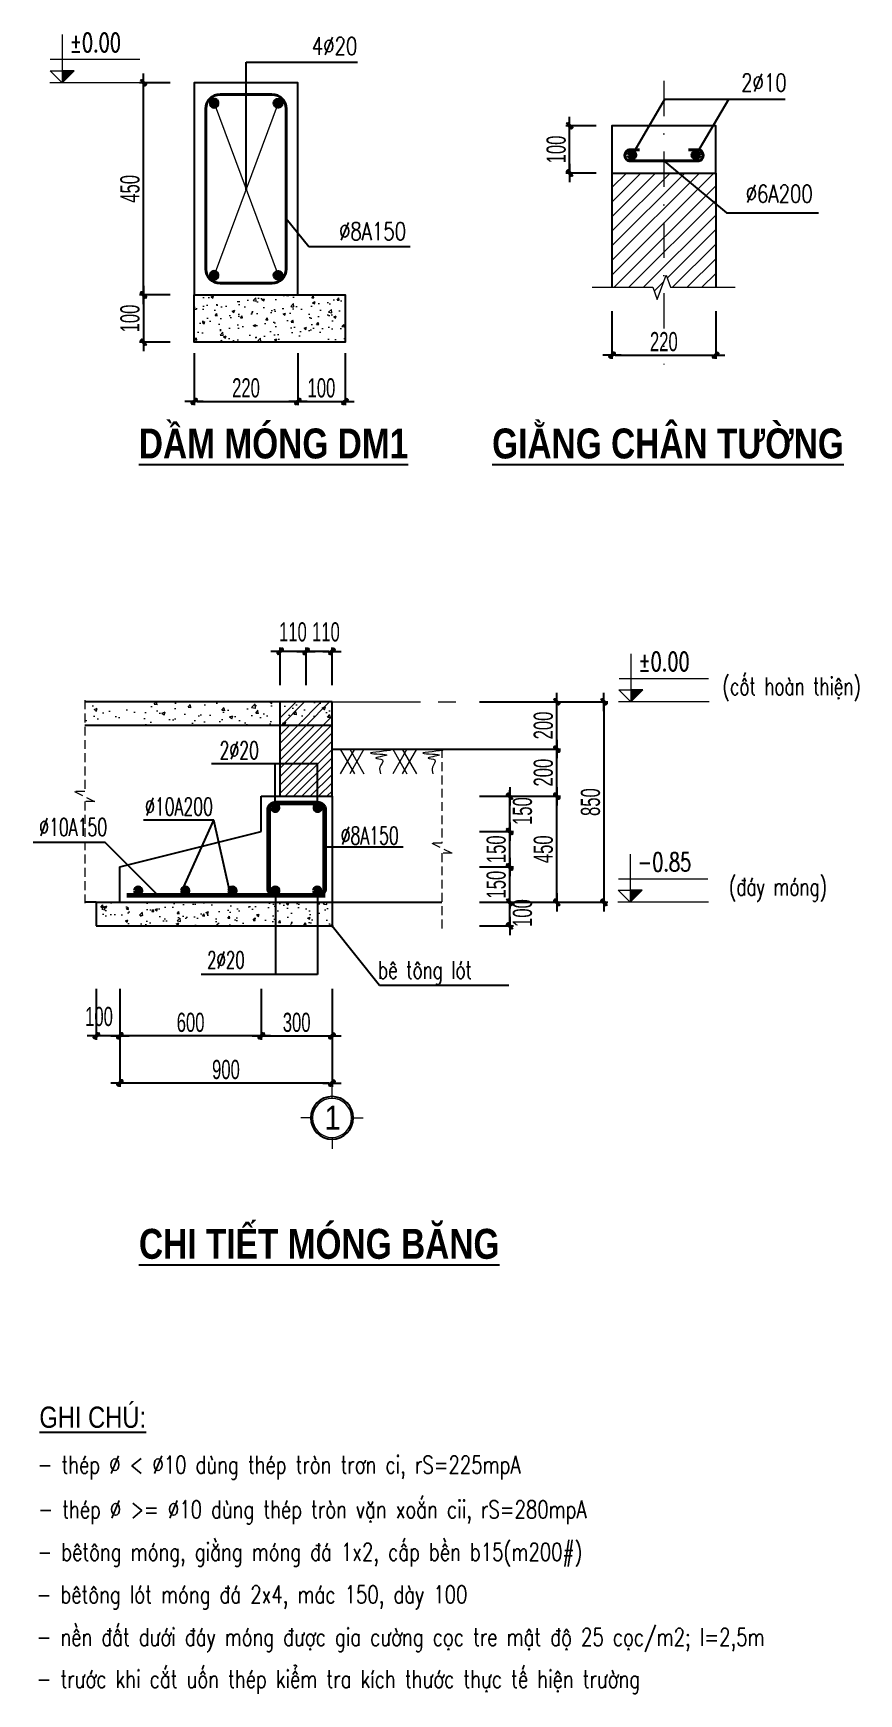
# Model space of a CAD drawing. Header units: millimetres. Extents: x 596422 to 1674380, y -367470 to 58862.
# Drawn here: x 1097898 to 1104902, y -57068 to -42983 of the extents above; entities that cross this region are included whole.
import ezdxf
from ezdxf.enums import TextEntityAlignment as Align

# ---------------------------------------------------------------- set-up
doc = ezdxf.new("R2010")
doc.units = ezdxf.units.MM
doc.header["$LTSCALE"] = 600
doc.header["$MEASUREMENT"] = 0
for name, pattern in [('CENTERX2', [4, 2.5, -0.5, 0.5, -0.5]), ('DASHDOT', [1, 0.5, -0.25, 0, -0.25]), ('HIDDEN', [0.375, 0.25, -0.125])]:
    doc.linetypes.add(name, pattern=pattern)
doc.layers.get('0').update_dxf_attribs({"lineweight": 0})
doc.layers.get('Defpoints').update_dxf_attribs({"lineweight": 0})
for name, color, linetype, lineweight in [('EG Dim', 8, 'Continuous', 18), ('EG Text2', 7, 'Continuous', 18), ('ISO', 33, 'Continuous', 15), ('LC Dim', 8, 'Continuous', 18), ('LC Hatch', 252, 'Continuous', 9), ('LC Hatch @ 1', 252, 'Continuous', 9), ('LC ISO', 153, 'Continuous', 13), ('LC Khac', 4, 'Continuous', 9), ('LC Net dam2', 6, 'Continuous', 40), ('LC Net dam3', 1, 'Continuous', 60), ('LC Net manh', 9, 'Continuous', 5), ('LC Net thay', 7, 'Continuous', 25), ('LC Net truc', 79, 'DASHDOT', 13), ('LC Text1', 3, 'Continuous', 20), ('LC Text2', 7, 'Continuous', 25), ('MANH', 35, 'HIDDEN', 5)]:
    doc.layers.add(name, color=color, linetype=linetype, lineweight=lineweight)
doc.layers.add('Kichthuoc', color=9, linetype='Continuous')
doc.styles.add('EG 1', font='VHAVANB.TTF')
doc.styles.add('HOATBIF', font='hoatbif.shx', dxfattribs={"width": 0.65})
doc.styles.add('LC 1', font='VHAVANB.TTF')
doc.styles.add('LC 3', font='vnsimli.shx', dxfattribs={"width": 0.75})
doc.styles.add('LC3', font='VHARIALB.TTF', dxfattribs={"width": 0.8})
doc.styles.add('T2', font='VHARIAL.TTF', dxfattribs={"width": 0.8})
doc.dimstyles.new('1-100', dxfattribs={"dimscale": 300, "dimtxt": 1.2, "dimasz": 0.25, "dimexe": 0.5, "dimexo": 0, "dimgap": 0.3, "dimtad": 1, "dimdec": 0, "dimzin": 0, "dimdsep": 46, "dimtxsty": 'HOATBIF', "dimblk1": 'DOT', "dimblk2": 'DOT', "dimsah": 1, "dimcen": -1, "dimdle": 1, "dimclrd": 256, "dimclre": 256, "dimclrt": 4, "dimadec": 3, "dimazin": 2, "dimtfac": 0.333333, "dimtdec": 0, "dimtix": 1, "dimtmove": 2, "dimatfit": 3, "dimldrblk": 'DOT', "dimfxl": 1, "dimtvp": 0.833333, "dimtolj": 1, "dimtzin": 0, "dimarcsym": 0})
doc.dimstyles.new('1-60', dxfattribs={"dimscale": 60, "dimtxt": 2.5, "dimasz": 0.35, "dimexe": 0.5, "dimexo": 0, "dimgap": 0.8, "dimtad": 1, "dimdec": 0, "dimzin": 0, "dimdsep": 46, "dimtxsty": 'HOATBIF', "dimblk1": 'DOT', "dimblk2": 'DOT', "dimsah": 1, "dimcen": -1, "dimdle": 1, "dimclrd": 256, "dimclre": 256, "dimclrt": 4, "dimadec": 3, "dimazin": 2, "dimtfac": 0.333333, "dimtdec": 0, "dimtix": 1, "dimtmove": 2, "dimatfit": 3, "dimldrblk": 'DOT', "dimfxl": 1, "dimtvp": 0.833333, "dimtolj": 1, "dimtzin": 0, "dimarcsym": 0})

msp = doc.modelspace()

# ---------------------------------------------------------------- texts
at = {"layer": 'LC Text1', "color": 3, "style": 'LC 3'}
for s, width, p in [('(cèt hoµn thiÖn)', 0.7, (1103745.5, -48597.3)), ('(®¸y mãng)', 0.7, (1103800.7, -50297.3)), ('bª t«ng lãt', 0.7, (1100823.6, -51003.1)), ('- thÐp %%C < %%C10 dïng thÐp trßn tr¬n ci, rS=225mpA', 0.75, (1097935.2, -55200.1)), ('- thÐp %%C >= %%C10 dïng thÐp trßn vÆn xo¾n cii, rS=280mpA', 0.75, (1097941.3, -55578.9)), ('- bªt«ng mãng, gi»ng mãng ®¸ 1x2, cÊp bÒn b15(m200#)', 0.75, (1097934, -55939.9)), ('- bªt«ng lãt mãng ®¸ 2x4, m¸c 150, dµy 100', 0.75, (1097926.7, -56301)), ('- nÒn ®Êt d\xadíi ®¸y mãng ®\xadîc gia c\xadêng cäc tre mËt ®é 25 cäc/m2; l=2,5m', 0.75, (1097926.7, -56662)), ('- tr\xadíc khi c¾t uèn thÐp kiÓm tra kÝch th\xadíc thùc tÕ hiÖn tr\xadêng', 0.75, (1097926.7, -57018.5))]:
    msp.add_text(s, height=150, dxfattribs=dict(at, width=width)).set_placement(p)
at = {"layer": 'LC Text1', "ltscale": 0.2, "style": 'LC 1', "width": 0.9}
msp.add_text('1', height=203.5, dxfattribs=at).set_placement((1100437.7, -52344.7), align=Align.BOTTOM_CENTER)
at = {"layer": 'LC Text2', "linetype": 'ByBlock', "style": 'LC 3'}
for s, height, width, p in [('4%%C20', 150, 0.75, (1100261.7, -43166.6)), ('2%%C10', 150, 0.75, (1103904.6, -43476.5)), ('%%C6A200', 150, 0.75, (1103942.3, -44419.9)), ('%%C8A150', 150, 0.75, (1100492.2, -44737.2)), ('2%%C20', 150, 0.65, (1099478.6, -49140.7)), ('%%C10A200', 150, 0.65, (1098846.1, -49618.4)), ('%%C10A150', 150, 0.65, (1097948.5, -49792.1)), ('%%C8A150', 150, 0.65, (1100506, -49863.2)), ('2%%C20', 142.93, 0.65, (1099373.2, -50915.1))]:
    msp.add_text(s, height=height, dxfattribs=dict(at, width=width)).set_placement(p)
at = {"layer": 'LC Text2', "style": 'T2', "width": 0.8}
msp.add_text('%%Ughi chó:', height=180, dxfattribs=at).set_placement((1097949.8, -54812.5))

# ---------------------------------------------------------------- blocks, each defined once
blk = doc.blocks.new('DOT')
at = {"layer": 'Kichthuoc'}
blk.add_line((-3, 0), (3, 0), dxfattribs=at)
at = {"layer": 'Kichthuoc', "color": 4}
blk.add_line((-1, -1), (1, 1), dxfattribs=at)
blk.add_lwpolyline([(0.5, 1), (-1, -0.5), (-0.5, -1), (1, 0.5)], close=True, dxfattribs=at)
blk = doc.blocks.new('*D1151')
at = {"layer": 'Defpoints', "color": 0, "transparency": 16777216}
for p in [(1099833, -51088), (1100433, -51088), (1100433, -51488)]:
    blk.add_point(p, dxfattribs=at)
at = {"layer": 'EG Dim', "lineweight": -2, "transparency": 16777216}
for p, q in [((1099833, -51088), (1099833, -51520)), ((1100433, -51088), (1100433, -51520)), ((1099859, -51488), (1100407, -51488))]:
    blk.add_line(p, q, dxfattribs=at)
at = {"layer": 'EG Dim', "lineweight": -2, "transparency": 16777216, "xscale": 26, "yscale": 26, "zscale": 26, "rotation": 180}
blk.add_blockref('DOT', (1099833, -51488), dxfattribs=at)
at = {"layer": 'EG Dim', "lineweight": -2, "transparency": 16777216, "xscale": 26, "yscale": 26, "zscale": 26}
blk.add_blockref('DOT', (1100433, -51488), dxfattribs=at)
at = {"layer": 'EG Dim', "color": 4, "transparency": 16777216, "insert": (1100133, -51374), "char_height": 162.5, "attachment_point": 5, "style": 'HOATBIF'}
blk.add_mtext('\\A1;300', dxfattribs=at)
blk = doc.blocks.new('_Dot')
at = {"color": 0, "linetype": 'ByBlock', "lineweight": -2}
blk.add_line((-0.5, 0), (-1, 0), dxfattribs=at)
at = {"color": 0, "linetype": 'ByBlock', "const_width": 0.5}
blk.add_lwpolyline([(-0.25, 0, 1), (0.25, 0, 1)], format="xyb", close=True, dxfattribs=at)
blk = doc.blocks.new('*D1152')
at = {"layer": 'Defpoints', "color": 0, "transparency": 16777216}
for p in [(1101685, -50355), (1101940, -50355), (1101685, -50555)]:
    blk.add_point(p, dxfattribs=at)
at = {"layer": 'EG Dim', "lineweight": -2, "transparency": 16777216}
for p, q in [((1101685, -50355), (1101972, -50355)), ((1101940, -50529), (1101940, -50381)), ((1101685, -50555), (1101972, -50555))]:
    blk.add_line(p, q, dxfattribs=at)
at = {"layer": 'EG Dim', "lineweight": -2, "transparency": 16777216, "xscale": 26, "yscale": 26, "zscale": 26}
for p, rotation in [((1101940, -50355), 90), ((1101940, -50555), 270)]:
    blk.add_blockref('DOT', p, dxfattribs=dict(at, rotation=rotation))
at = {"layer": 'EG Dim', "color": 4, "transparency": 16777216, "insert": (1102049, -50446), "char_height": 162.5, "attachment_point": 5, "rotation": 90, "style": 'HOATBIF'}
blk.add_mtext('\\A1;100', dxfattribs=at)
blk = doc.blocks.new('*D1153')
at = {"layer": 'Defpoints', "color": 0, "transparency": 16777216}
for p in [(1101685, -50055), (1101940, -50055), (1101685, -50355)]:
    blk.add_point(p, dxfattribs=at)
at = {"layer": 'EG Dim', "lineweight": -2, "transparency": 16777216}
for p, q in [((1101940, -50029), (1101940, -50003)), ((1101685, -50055), (1101972, -50055)), ((1101940, -50355), (1101940, -50055)), ((1101685, -50355), (1101972, -50355)), ((1101940, -50381), (1101940, -50407))]:
    blk.add_line(p, q, dxfattribs=at)
at = {"layer": 'EG Dim', "lineweight": -2, "transparency": 16777216, "xscale": 26, "yscale": 26, "zscale": 26}
for p, rotation in [((1101940, -50055), 270), ((1101940, -50355), 90)]:
    blk.add_blockref('DOT', p, dxfattribs=dict(at, rotation=rotation))
at = {"layer": 'EG Dim', "color": 4, "transparency": 16777216, "insert": (1101826, -50205), "char_height": 162.5, "attachment_point": 5, "rotation": 90, "style": 'HOATBIF'}
blk.add_mtext('\\A1;150', dxfattribs=at)
blk = doc.blocks.new('*D1154')
at = {"layer": 'Defpoints', "color": 0, "transparency": 16777216}
for p in [(1101685, -49755), (1101940, -49755), (1101685, -50055)]:
    blk.add_point(p, dxfattribs=at)
at = {"layer": 'EG Dim', "lineweight": -2, "transparency": 16777216}
for p, q in [((1101940, -49729), (1101940, -49703)), ((1101685, -49755), (1101972, -49755)), ((1101940, -50055), (1101940, -49755)), ((1101685, -50055), (1101972, -50055)), ((1101940, -50081), (1101940, -50107))]:
    blk.add_line(p, q, dxfattribs=at)
at = {"layer": 'EG Dim', "lineweight": -2, "transparency": 16777216, "xscale": 26, "yscale": 26, "zscale": 26}
for p, rotation in [((1101940, -49755), 270), ((1101940, -50055), 90)]:
    blk.add_blockref('DOT', p, dxfattribs=dict(at, rotation=rotation))
at = {"layer": 'EG Dim', "color": 4, "transparency": 16777216, "insert": (1101826, -49905), "char_height": 162.5, "attachment_point": 5, "rotation": 90, "style": 'HOATBIF'}
blk.add_mtext('\\A1;150', dxfattribs=at)
blk = doc.blocks.new('*D1155')
at = {"layer": 'Defpoints', "color": 0, "transparency": 16777216}
for p in [(1101685, -49455), (1101940, -49455), (1101685, -49755)]:
    blk.add_point(p, dxfattribs=at)
at = {"layer": 'EG Dim', "lineweight": -2, "transparency": 16777216}
for p, q in [((1101940, -49429), (1101940, -49403)), ((1101685, -49455), (1101972, -49455)), ((1101940, -49755), (1101940, -49455)), ((1101685, -49755), (1101972, -49755)), ((1101940, -49781), (1101940, -49807))]:
    blk.add_line(p, q, dxfattribs=at)
at = {"layer": 'EG Dim', "lineweight": -2, "transparency": 16777216, "xscale": 26, "yscale": 26, "zscale": 26}
for p, rotation in [((1101940, -49455), 270), ((1101940, -49755), 90)]:
    blk.add_blockref('DOT', p, dxfattribs=dict(at, rotation=rotation))
at = {"layer": 'EG Dim', "color": 4, "transparency": 16777216, "insert": (1102049, -49581), "char_height": 162.5, "attachment_point": 5, "rotation": 90, "style": 'HOATBIF'}
blk.add_mtext('\\A1;150', dxfattribs=at)
blk = doc.blocks.new('*D1156')
at = {"layer": 'Defpoints', "color": 0, "transparency": 16777216}
for p in [(1101685, -49455), (1102340, -49455), (1101685, -50355)]:
    blk.add_point(p, dxfattribs=at)
at = {"layer": 'EG Dim', "lineweight": -2, "transparency": 16777216}
for p, q in [((1101685, -49455), (1102372, -49455)), ((1102340, -50329), (1102340, -49481)), ((1101685, -50355), (1102372, -50355))]:
    blk.add_line(p, q, dxfattribs=at)
at = {"layer": 'EG Dim', "lineweight": -2, "transparency": 16777216, "xscale": 26, "yscale": 26, "zscale": 26}
for p, rotation in [((1102340, -49455), 90), ((1102340, -50355), 270)]:
    blk.add_blockref('DOT', p, dxfattribs=dict(at, rotation=rotation))
at = {"layer": 'EG Dim', "color": 4, "transparency": 16777216, "insert": (1102226, -49905), "char_height": 162.5, "attachment_point": 5, "rotation": 90, "style": 'HOATBIF'}
blk.add_mtext('\\A1;450', dxfattribs=at)
blk = doc.blocks.new('*D1157')
at = {"layer": 'Defpoints', "color": 0, "transparency": 16777216}
for p in [(1101685, -49055), (1102340, -49055), (1101685, -49455)]:
    blk.add_point(p, dxfattribs=at)
at = {"layer": 'EG Dim', "lineweight": -2, "transparency": 16777216}
for p, q in [((1101685, -49055), (1102372, -49055)), ((1102340, -49429), (1102340, -49081)), ((1101685, -49455), (1102372, -49455))]:
    blk.add_line(p, q, dxfattribs=at)
at = {"layer": 'EG Dim', "lineweight": -2, "transparency": 16777216, "xscale": 26, "yscale": 26, "zscale": 26}
for p, rotation in [((1102340, -49055), 90), ((1102340, -49455), 270)]:
    blk.add_blockref('DOT', p, dxfattribs=dict(at, rotation=rotation))
at = {"layer": 'EG Dim', "color": 4, "transparency": 16777216, "insert": (1102226, -49255), "char_height": 162.5, "attachment_point": 5, "rotation": 90, "style": 'HOATBIF'}
blk.add_mtext('\\A1;200', dxfattribs=at)
blk = doc.blocks.new('*D1158')
at = {"layer": 'Defpoints', "color": 0, "transparency": 16777216}
for p in [(1101685, -48655), (1102340, -48655), (1101685, -49055)]:
    blk.add_point(p, dxfattribs=at)
at = {"layer": 'EG Dim', "lineweight": -2, "transparency": 16777216}
for p, q in [((1101685, -48655), (1102372, -48655)), ((1102340, -49029), (1102340, -48681)), ((1101685, -49055), (1102372, -49055))]:
    blk.add_line(p, q, dxfattribs=at)
at = {"layer": 'EG Dim', "lineweight": -2, "transparency": 16777216, "xscale": 26, "yscale": 26, "zscale": 26}
for p, rotation in [((1102340, -48655), 90), ((1102340, -49055), 270)]:
    blk.add_blockref('DOT', p, dxfattribs=dict(at, rotation=rotation))
at = {"layer": 'EG Dim', "color": 4, "transparency": 16777216, "insert": (1102226, -48855), "char_height": 162.5, "attachment_point": 5, "rotation": 90, "style": 'HOATBIF'}
blk.add_mtext('\\A1;200', dxfattribs=at)
blk = doc.blocks.new('*D1159')
at = {"layer": 'Defpoints', "color": 0, "transparency": 16777216}
for p in [(1100213, -48226), (1100213, -48512), (1100433, -48512)]:
    blk.add_point(p, dxfattribs=at)
at = {"layer": 'EG Dim', "lineweight": -2, "transparency": 16777216}
for p, q in [((1100213, -48512), (1100213, -48193)), ((1100407, -48226), (1100239, -48226)), ((1100433, -48512), (1100433, -48193))]:
    blk.add_line(p, q, dxfattribs=at)
at = {"layer": 'EG Dim', "lineweight": -2, "transparency": 16777216, "xscale": 26, "yscale": 26, "zscale": 26, "rotation": 180}
blk.add_blockref('DOT', (1100213, -48226), dxfattribs=at)
at = {"layer": 'EG Dim', "lineweight": -2, "transparency": 16777216, "xscale": 26, "yscale": 26, "zscale": 26}
blk.add_blockref('DOT', (1100433, -48226), dxfattribs=at)
at = {"layer": 'EG Dim', "color": 4, "transparency": 16777216, "insert": (1100381, -48062), "char_height": 162.5, "attachment_point": 5, "style": 'HOATBIF'}
blk.add_mtext('\\A1;110', dxfattribs=at)
blk = doc.blocks.new('*D1160')
at = {"layer": 'Defpoints', "color": 0, "transparency": 16777216}
for p in [(1098633, -51088), (1100433, -51088), (1098633, -51888)]:
    blk.add_point(p, dxfattribs=at)
at = {"layer": 'EG Dim', "lineweight": -2, "transparency": 16777216}
for p, q in [((1098633, -51088), (1098633, -51920)), ((1100433, -51088), (1100433, -51920)), ((1100407, -51888), (1098659, -51888))]:
    blk.add_line(p, q, dxfattribs=at)
at = {"layer": 'EG Dim', "lineweight": -2, "transparency": 16777216, "xscale": 26, "yscale": 26, "zscale": 26, "rotation": 180}
blk.add_blockref('DOT', (1098633, -51888), dxfattribs=at)
at = {"layer": 'EG Dim', "lineweight": -2, "transparency": 16777216, "xscale": 26, "yscale": 26, "zscale": 26}
blk.add_blockref('DOT', (1100433, -51888), dxfattribs=at)
at = {"layer": 'EG Dim', "color": 4, "transparency": 16777216, "insert": (1099533, -51774), "char_height": 162.5, "attachment_point": 5, "style": 'HOATBIF'}
blk.add_mtext('\\A1;900', dxfattribs=at)
blk = doc.blocks.new('*D1161')
at = {"layer": 'Defpoints', "color": 0, "transparency": 16777216}
for p in [(1098633, -51088), (1099833, -51088), (1098633, -51488)]:
    blk.add_point(p, dxfattribs=at)
at = {"layer": 'EG Dim', "lineweight": -2, "transparency": 16777216}
for p, q in [((1098633, -51088), (1098633, -51520)), ((1099833, -51088), (1099833, -51520)), ((1099807, -51488), (1098659, -51488))]:
    blk.add_line(p, q, dxfattribs=at)
at = {"layer": 'EG Dim', "lineweight": -2, "transparency": 16777216, "xscale": 26, "yscale": 26, "zscale": 26, "rotation": 180}
blk.add_blockref('DOT', (1098633, -51488), dxfattribs=at)
at = {"layer": 'EG Dim', "lineweight": -2, "transparency": 16777216, "xscale": 26, "yscale": 26, "zscale": 26}
blk.add_blockref('DOT', (1099833, -51488), dxfattribs=at)
at = {"layer": 'EG Dim', "color": 4, "transparency": 16777216, "insert": (1099233, -51374), "char_height": 162.5, "attachment_point": 5, "style": 'HOATBIF'}
blk.add_mtext('\\A1;600', dxfattribs=at)
blk = doc.blocks.new('*D1162')
at = {"layer": 'Defpoints', "color": 0, "transparency": 16777216}
for p in [(1098433, -51088), (1098633, -51088), (1098433, -51488)]:
    blk.add_point(p, dxfattribs=at)
at = {"layer": 'EG Dim', "lineweight": -2, "transparency": 16777216}
for p, q in [((1098433, -51088), (1098433, -51520)), ((1098633, -51088), (1098633, -51520)), ((1098607, -51488), (1098459, -51488))]:
    blk.add_line(p, q, dxfattribs=at)
at = {"layer": 'EG Dim', "lineweight": -2, "transparency": 16777216, "xscale": 26, "yscale": 26, "zscale": 26, "rotation": 180}
blk.add_blockref('DOT', (1098433, -51488), dxfattribs=at)
at = {"layer": 'EG Dim', "lineweight": -2, "transparency": 16777216, "xscale": 26, "yscale": 26, "zscale": 26}
blk.add_blockref('DOT', (1098633, -51488), dxfattribs=at)
at = {"layer": 'EG Dim', "color": 4, "transparency": 16777216, "insert": (1098456, -51324), "char_height": 162.5, "attachment_point": 5, "style": 'HOATBIF'}
blk.add_mtext('\\A1;100', dxfattribs=at)
blk = doc.blocks.new('*D1163')
at = {"layer": 'Defpoints', "color": 0, "transparency": 16777216}
for p in [(1101685, -48655), (1101685, -50355), (1102740, -50355)]:
    blk.add_point(p, dxfattribs=at)
at = {"layer": 'EG Dim', "lineweight": -2, "transparency": 16777216}
for p, q in [((1101685, -48655), (1102772, -48655)), ((1102740, -48681), (1102740, -50329)), ((1101685, -50355), (1102772, -50355))]:
    blk.add_line(p, q, dxfattribs=at)
at = {"layer": 'EG Dim', "lineweight": -2, "transparency": 16777216, "xscale": 26, "yscale": 26, "zscale": 26}
for p, rotation in [((1102740, -48655), 90), ((1102740, -50355), 270)]:
    blk.add_blockref('DOT', p, dxfattribs=dict(at, rotation=rotation))
at = {"layer": 'EG Dim', "color": 4, "transparency": 16777216, "insert": (1102626, -49505), "char_height": 162.5, "attachment_point": 5, "rotation": 90, "style": 'HOATBIF'}
blk.add_mtext('\\A1;850', dxfattribs=at)
blk = doc.blocks.new('TTRUC')
at = {"layer": 'ISO'}
for p, q in [((0, 6.37), (0, 10.13)), ((-6.37, 0), (-10.13, 0)), ((6.37, 0), (10.13, 0)), ((0, -6.37), (0, -10.13))]:
    blk.add_line(p, q, dxfattribs=at)
blk.add_circle((0, 0), 6.37, dxfattribs=at)
at = {"layer": 'Kichthuoc'}
blk.add_circle((0, 0), 6.95, dxfattribs=at)
blk = doc.blocks.new('theptron1')
at = {"layer": 'LC Net dam3'}
for p, q in [((-0.5, 0), (0.5, 0)), ((-0.35, 0.35), (0.35, -0.35)), ((0.35, 0.35), (-0.35, -0.35)), ((0, 0.5), (0, -0.5))]:
    blk.add_line(p, q, dxfattribs=at)
blk.add_circle((0, 0), 0.5, dxfattribs=at)
blk = doc.blocks.new('*U347')
at = {"layer": 'LC Dim', "xscale": 37.50000000004875, "yscale": 37.50000000004875, "zscale": 37.50000000004875}
blk.add_blockref('theptron1', (0, 0), dxfattribs=at)
blk = doc.blocks.new('*U345')
at = {"layer": 'LC Dim', "xscale": 25.0000000000325, "yscale": 25.0000000000325, "zscale": 25.0000000000325}
blk.add_blockref('theptron1', (0, 0), dxfattribs=at)
blk = doc.blocks.new('mat dat')
at = {"layer": 'LC Net manh'}
for p, q in [((2, 0), (3.73, -3)), ((3.73, 0), (2, -3)), ((3.15, 0), (4.88, -3)), ((4.88, 0), (3.15, -3))]:
    blk.add_line(p, q, dxfattribs=at)
blk.add_spline([(0, 0), (-1.21, -0.12), (1.21, -0.52), (-0.75, -0.75), (0.58, -1.1), (-0.23, -1.33), (0.06, -2.19), (0, -3)], degree=3, dxfattribs=at)
blk = doc.blocks.new('CT')
at = {"layer": 'LC Khac'}
blk.add_hatch(color=252, dxfattribs=at).paths.add_polyline_path([(3.25, 1.6), (1.64, 1.6), (1.64, 0)])
at = {"layer": 'LC Khac', "color": 9, "ltscale": 50}
for p, q in [((0.05, 3.14), (12, 3.14)), ((12.09, 0), (0, 0))]:
    blk.add_line(p, q, dxfattribs=at)
for points in [[(1.64, 6.43), (1.64, 0)], [(1.64, 0), (0.03, 1.6), (1.64, 1.6)], [(1.64, 0), (3.25, 1.6), (1.64, 1.6)]]:
    blk.add_lwpolyline(points, dxfattribs=at)
at = {"layer": 'LC Khac', "color": 3, "style": 'LC 3', "width": 0.75}
blk.add_attdef('CT', (1.91, 3.5), '', height=2.2, dxfattribs=at)
blk = doc.blocks.new('TIEUDE1')
at = {"layer": 'EG Text2', "color": 7, "style": 'EG 1'}
blk.add_attdef('TIªU§Ò', text='', height=5, dxfattribs=at).set_placement((0, 0), align=Align.BOTTOM_CENTER)
blk.add_attdef('TL', text='', height=3, dxfattribs=at).set_placement((0, -2), align=Align.TOP_CENTER)
blk = doc.blocks.new('*D1164')
at = {"layer": 'Defpoints', "color": 0, "transparency": 16777216}
for p in [(1099993, -48226), (1099993, -48512), (1100213, -48512)]:
    blk.add_point(p, dxfattribs=at)
at = {"layer": 'EG Dim', "lineweight": -2, "transparency": 16777216}
for p, q in [((1099993, -48512), (1099993, -48193)), ((1100187, -48226), (1100019, -48226)), ((1100213, -48512), (1100213, -48193))]:
    blk.add_line(p, q, dxfattribs=at)
at = {"layer": 'EG Dim', "lineweight": -2, "transparency": 16777216, "xscale": 26, "yscale": 26, "zscale": 26, "rotation": 180}
blk.add_blockref('DOT', (1099993, -48226), dxfattribs=at)
at = {"layer": 'EG Dim', "lineweight": -2, "transparency": 16777216, "xscale": 26, "yscale": 26, "zscale": 26}
blk.add_blockref('DOT', (1100213, -48226), dxfattribs=at)
at = {"layer": 'EG Dim', "color": 4, "transparency": 16777216, "insert": (1100101, -48062), "char_height": 162.5, "attachment_point": 5, "style": 'HOATBIF'}
blk.add_mtext('\\A1;110', dxfattribs=at)
blk = doc.blocks.new('thep tron 2')
at = {"layer": 'LC Net dam3'}
for p, q in [((-0.41, 0.5), (0.41, 0.5)), ((0.29, 0.79), (-0.29, 0.21)), ((-0.29, 0.79), (0.29, 0.21)), ((0, 0.91), (0, 0.09))]:
    blk.add_line(p, q, dxfattribs=at)
blk.add_circle((0, 0.5), 0.408, dxfattribs=at)
blk = doc.blocks.new('*D1165')
at = {"layer": 'Defpoints', "color": 0, "transparency": 16777216}
for p in [(1102449, -43769), (1102675, -43769), (1102675, -44169)]:
    blk.add_point(p, dxfattribs=at)
at = {"layer": 'EG Dim', "lineweight": -2, "transparency": 16777216}
for p, q in [((1102675, -43769), (1102417, -43769)), ((1102449, -44143), (1102449, -43795)), ((1102675, -44169), (1102417, -44169))]:
    blk.add_line(p, q, dxfattribs=at)
at = {"layer": 'EG Dim', "lineweight": -2, "transparency": 16777216, "xscale": 26, "yscale": 26, "zscale": 26}
for p, rotation in [((1102449, -43769), 90), ((1102449, -44169), 270)]:
    blk.add_blockref('DOT', p, dxfattribs=dict(at, rotation=rotation))
at = {"layer": 'EG Dim', "color": 4, "transparency": 16777216, "insert": (1102335, -43969), "char_height": 162.5, "attachment_point": 5, "rotation": 90, "style": 'HOATBIF'}
blk.add_mtext('\\A1;100', dxfattribs=at)
blk = doc.blocks.new('*D1166')
at = {"layer": 'Defpoints', "color": 0, "transparency": 16777216}
for p in [(1102808, -45341), (1103688, -45341), (1103688, -45714)]:
    blk.add_point(p, dxfattribs=at)
at = {"layer": 'EG Dim', "lineweight": -2, "transparency": 16777216}
for p, q in [((1102808, -45341), (1102808, -45746)), ((1103688, -45341), (1103688, -45746)), ((1102834, -45714), (1103662, -45714))]:
    blk.add_line(p, q, dxfattribs=at)
at = {"layer": 'EG Dim', "lineweight": -2, "transparency": 16777216, "xscale": 26, "yscale": 26, "zscale": 26, "rotation": 180}
blk.add_blockref('DOT', (1102808, -45714), dxfattribs=at)
at = {"layer": 'EG Dim', "lineweight": -2, "transparency": 16777216, "xscale": 26, "yscale": 26, "zscale": 26}
blk.add_blockref('DOT', (1103688, -45714), dxfattribs=at)
at = {"layer": 'EG Dim', "color": 4, "transparency": 16777216, "insert": (1103248, -45600), "char_height": 162.5, "attachment_point": 5, "style": 'HOATBIF'}
blk.add_mtext('\\A1;220', dxfattribs=at)
blk = doc.blocks.new('*D1167')
at = {"layer": 'Defpoints', "color": 0, "transparency": 16777216}
for p in [(1098833, -43403), (1099059, -43403), (1099059, -45203)]:
    blk.add_point(p, dxfattribs=at)
at = {"layer": 'EG Dim', "lineweight": -2, "transparency": 16777216}
for p, q in [((1099059, -43403), (1098800, -43403)), ((1098833, -45177), (1098833, -43429)), ((1099059, -45203), (1098800, -45203))]:
    blk.add_line(p, q, dxfattribs=at)
at = {"layer": 'EG Dim', "lineweight": -2, "transparency": 16777216, "xscale": 26, "yscale": 26, "zscale": 26}
for p, rotation in [((1098833, -43403), 90), ((1098833, -45203), 270)]:
    blk.add_blockref('DOT', p, dxfattribs=dict(at, rotation=rotation))
at = {"layer": 'EG Dim', "color": 4, "transparency": 16777216, "insert": (1098719, -44303), "char_height": 162.5, "attachment_point": 5, "rotation": 90, "style": 'HOATBIF'}
blk.add_mtext('\\A1;450', dxfattribs=at)
blk = doc.blocks.new('*D1168')
at = {"layer": 'Defpoints', "color": 0, "transparency": 16777216}
for p in [(1099263, -45698), (1100143, -45698), (1100143, -46106)]:
    blk.add_point(p, dxfattribs=at)
at = {"layer": 'EG Dim', "lineweight": -2, "transparency": 16777216}
for p, q in [((1099263, -45698), (1099263, -46138)), ((1100143, -45698), (1100143, -46138)), ((1099289, -46106), (1100117, -46106))]:
    blk.add_line(p, q, dxfattribs=at)
at = {"layer": 'EG Dim', "lineweight": -2, "transparency": 16777216, "xscale": 26, "yscale": 26, "zscale": 26, "rotation": 180}
blk.add_blockref('DOT', (1099263, -46106), dxfattribs=at)
at = {"layer": 'EG Dim', "lineweight": -2, "transparency": 16777216, "xscale": 26, "yscale": 26, "zscale": 26}
blk.add_blockref('DOT', (1100143, -46106), dxfattribs=at)
at = {"layer": 'EG Dim', "color": 4, "transparency": 16777216, "insert": (1099703, -45992), "char_height": 162.5, "attachment_point": 5, "style": 'HOATBIF'}
blk.add_mtext('\\A1;220', dxfattribs=at)
blk = doc.blocks.new('*D1169')
at = {"layer": 'Defpoints', "color": 0, "transparency": 16777216}
for p in [(1099059, -45203), (1098833, -45603), (1099059, -45603)]:
    blk.add_point(p, dxfattribs=at)
at = {"layer": 'EG Dim', "lineweight": -2, "transparency": 16777216}
for p, q in [((1099059, -45203), (1098800, -45203)), ((1098833, -45229), (1098833, -45577)), ((1099059, -45603), (1098800, -45603))]:
    blk.add_line(p, q, dxfattribs=at)
at = {"layer": 'EG Dim', "lineweight": -2, "transparency": 16777216, "xscale": 26, "yscale": 26, "zscale": 26}
for p, rotation in [((1098833, -45203), 90), ((1098833, -45603), 270)]:
    blk.add_blockref('DOT', p, dxfattribs=dict(at, rotation=rotation))
at = {"layer": 'EG Dim', "color": 4, "transparency": 16777216, "insert": (1098719, -45403), "char_height": 162.5, "attachment_point": 5, "rotation": 90, "style": 'HOATBIF'}
blk.add_mtext('\\A1;100', dxfattribs=at)
blk = doc.blocks.new('*D1170')
at = {"layer": 'Defpoints', "color": 0, "transparency": 16777216}
for p in [(1100143, -45698), (1100543, -45698), (1100543, -46106)]:
    blk.add_point(p, dxfattribs=at)
at = {"layer": 'EG Dim', "lineweight": -2, "transparency": 16777216}
for p, q in [((1100143, -45698), (1100143, -46138)), ((1100543, -45698), (1100543, -46138)), ((1100169, -46106), (1100517, -46106))]:
    blk.add_line(p, q, dxfattribs=at)
at = {"layer": 'EG Dim', "lineweight": -2, "transparency": 16777216, "xscale": 26, "yscale": 26, "zscale": 26, "rotation": 180}
blk.add_blockref('DOT', (1100143, -46106), dxfattribs=at)
at = {"layer": 'EG Dim', "lineweight": -2, "transparency": 16777216, "xscale": 26, "yscale": 26, "zscale": 26}
blk.add_blockref('DOT', (1100543, -46106), dxfattribs=at)
at = {"layer": 'EG Dim', "color": 4, "transparency": 16777216, "insert": (1100343, -45992), "char_height": 162.5, "attachment_point": 5, "style": 'HOATBIF'}
blk.add_mtext('\\A1;100', dxfattribs=at)

# ---------------------------------------------------------------- dimensions: what is measured, and where the dimension line sits
at = {"layer": 'EG Dim'}
for base, p1, p2, angle, override, picture, middle in [((1098832.7, -43403.2), (1099058.7, -45203.2), (1099058.7, -43403.2), 90, {"dimscale": 65, "dimtxt": 2.5, "dimasz": 0.4, "dimgap": 0.5, "dimlfac": 0.25}, '*D1167', (1098718.9, -44303.2)), ((1102449.2, -43768.7), (1102675.2, -44168.9), (1102675.2, -43768.7), 90, {"dimscale": 65, "dimtxt": 2.5, "dimasz": 0.4, "dimgap": 0.5, "dimlfac": 0.25}, '*D1165', (1102335.5, -43968.8)), ((1098832.7, -45603.2), (1099058.7, -45203.2), (1099058.7, -45603.2), 90, {"dimscale": 65, "dimtxt": 2.5, "dimasz": 0.4, "dimgap": 0.5, "dimlfac": 0.25}, '*D1169', (1098718.9, -45403.2)), ((1102339.9, -48654.6), (1101685, -49054.6), (1101685, -48654.6), 90, {"dimscale": 65, "dimtxt": 2.5, "dimasz": 0.4, "dimgap": 0.5, "dimlfac": 0.5}, '*D1158', (1102226.1, -48854.6)), ((1102739.9, -50354.6), (1101685, -48654.6), (1101685, -50354.6), 90, {"dimscale": 65, "dimtxt": 2.5, "dimasz": 0.4, "dimgap": 0.5, "dimlfac": 0.5}, '*D1163', (1102626.1, -49504.6)), ((1102339.9, -49054.6), (1101685, -49454.6), (1101685, -49054.6), 90, {"dimscale": 65, "dimtxt": 2.5, "dimasz": 0.4, "dimgap": 0.5, "dimlfac": 0.5}, '*D1157', (1102226.1, -49254.6)), ((1102339.9, -49454.6), (1101685, -50354.6), (1101685, -49454.6), 90, {"dimscale": 65, "dimtxt": 2.5, "dimasz": 0.4, "dimgap": 0.5, "dimlfac": 0.5}, '*D1156', (1102226.1, -49904.6)), ((1101939.9, -49754.6), (1101685, -50054.6), (1101685, -49754.6), 90, {"dimscale": 65, "dimtxt": 2.5, "dimasz": 0.4, "dimgap": 0.5, "dimlfac": 0.5}, '*D1154', (1101826.1, -49904.6)), ((1101939.9, -50054.6), (1101685, -50354.6), (1101685, -50054.6), 90, {"dimscale": 65, "dimtxt": 2.5, "dimasz": 0.4, "dimgap": 0.5, "dimlfac": 0.5}, '*D1153', (1101826.1, -50204.6)), ((1098632.9, -51887.9), (1100432.9, -51087.9), (1098632.9, -51087.9), 180, {"dimscale": 65, "dimtxt": 2.5, "dimasz": 0.4, "dimgap": 0.5, "dimlfac": 0.5}, '*D1160', (1099532.9, -51774.2))]:
    dim = msp.add_linear_dim(base=base, p1=p1, p2=p2, angle=angle, dimstyle='1-100', override=override, dxfattribs=at)
    dim.commit()
    dim.dimension.update_dxf_attribs({"geometry": picture, "text_midpoint": middle})
for base, p1, p2, override, picture, middle in [((1103688.1, -45714), (1102807.8, -45341.4), (1103688.1, -45341.4), {"dimscale": 65, "dimtxt": 2.5, "dimasz": 0.4, "dimgap": 0.5, "dimlfac": 0.25}, '*D1166', (1103248, -45600.2)), ((1100143.1, -46106), (1099262.8, -45698.5), (1100143.1, -45698.5), {"dimscale": 65, "dimtxt": 2.5, "dimasz": 0.4, "dimgap": 0.5, "dimlfac": 0.25}, '*D1168', (1099703, -45992.2)), ((1100543.1, -46106), (1100143.1, -45698.5), (1100543.1, -45698.5), {"dimscale": 65, "dimtxt": 2.5, "dimasz": 0.4, "dimgap": 0.5, "dimlfac": 0.25}, '*D1170', (1100343.1, -45992.2)), ((1098632.9, -51487.9), (1099832.9, -51087.9), (1098632.9, -51087.9), {"dimscale": 65, "dimtxt": 2.5, "dimasz": 0.4, "dimgap": 0.5, "dimlfac": 0.5}, '*D1161', (1099232.9, -51374.2)), ((1100432.9, -51487.9), (1099832.9, -51087.9), (1100432.9, -51087.9), {"dimscale": 65, "dimtxt": 2.5, "dimasz": 0.4, "dimgap": 0.5, "dimlfac": 0.5}, '*D1151', (1100132.9, -51374.2))]:
    dim = msp.add_linear_dim(base=base, p1=p1, p2=p2, dimstyle='1-100', override=override, dxfattribs=at)
    dim.commit()
    dim.dimension.update_dxf_attribs({"geometry": picture, "text_midpoint": middle})
for base, p1, p2, angle, picture, middle in [((1099992.9, -48225.6), (1100212.9, -48511.8), (1099992.9, -48511.8), 180, '*D1164', (1100101.1, -48061.6)), ((1100212.9, -48225.6), (1100432.9, -48511.8), (1100212.9, -48511.8), 180, '*D1159', (1100380.6, -48061.6)), ((1101939.9, -49454.6), (1101685, -49754.6), (1101685, -49454.6), 90, '*D1155', (1102049.2, -49580.8)), ((1101939.9, -50354.6), (1101685, -50554.6), (1101685, -50354.6), 90, '*D1152', (1102049.2, -50445.6)), ((1098432.9, -51487.9), (1098632.9, -51087.9), (1098432.9, -51087.9), 180, '*D1162', (1098456.2, -51323.9))]:
    dim = msp.add_linear_dim(base=base, p1=p1, p2=p2, angle=angle, dimstyle='1-100', override={"dimscale": 65, "dimtxt": 2.5, "dimasz": 0.4, "dimgap": 0.5, "dimlfac": 0.5}, dxfattribs=at)
    dim.commit()
    dim.dimension.update_dxf_attribs({"geometry": picture, "text_midpoint": middle, "dimtype": 160})

# ---------------------------------------------------------------- hatches: boundary and pattern name
at = {"layer": 'LC Hatch'}
h = msp.add_hatch(dxfattribs=at)
h.set_pattern_fill('AR-CONC', color=256, scale=30, style=0)
h.set_pattern_definition([(50, (1099482.82, -45603.22), (215.178, -18.826), [22.5, -247.5]), (355, (1099482.82, -45603.22), (-41.625, 225.658), [18, -198]), (100.451, (1099500.75, -45604.78), (173.553, 206.83), [19.122, -210.343]), (46.184, (1099482.82, -45543.22), (320.17, -49.656), [33.75, -371.25]), (96.636, (1099509.5, -45547.35), (280.4, 292.235), [28.68, -315.514]), (351.184, (1099482.8, -45543.2), (280.4, 292.24), [27, -297]), (21, (1099512.82, -45558.22), (179.072, -120.786), [22.5, -247.5]), (326, (1099512.82, -45558.22), (72.995, 217.545), [18, -198]), (71.451, (1099527.74, -45568.28), (252.067, 96.76), [19.122, -210.343]), (37.5, (1099482.816, -45603.215), (3.648, 99.868), [0, -195.6, 0, -201, 0, -198.75]), (7.5, (1099482.82, -45603.22), (78.921, 118.324), [0, -114.6, 0, -191.1, 0, -75.75]), (327.5, (1099415.916, -45603.215), (160.147, -6.7665), [0, -75, 0, -234, 0, -310.5]), (317.5, (1099385.92, -45603.22), (174.956, 30.031), [0, -97.5, 0, -155.4, 0, -220.5])])
h.paths.add_polyline_path([(1100543.1, -45603.2), (1100543.1, -45203.2), (1099262.8, -45203.2), (1099262.8, -45603.2)])
at = {"layer": 'LC Hatch', "ltscale": 0.5}
h = msp.add_hatch(dxfattribs=at)
h.set_pattern_fill('AR-CONC', color=256, scale=40)
h.set_pattern_definition([(50, (-3125547.33, 558624.28), (286.904073, -25.100854), [30, -330]), (355, (-3125547.33, 558624.28), (-55.500533, 300.876853), [24, -264]), (100.4514, (-3125523.42, 558622.2), (231.403753, 275.775817), [25.496076, -280.456845]), (46.1842, (-3125547.33, 558704.28), (426.89642, -66.207606), [45, -495]), (96.6356, (-3125511.76, 558698.76), (373.865082, 389.64715), [38.244115, -420.6852]), (351.1842, (-3125547.33, 558704.3), (373.86478, 389.64744), [36, -396]), (21, (-3125507.33, 558684.28), (238.762821, -161.047556), [30, -330]), (326, (-3125507.33, 558684.28), (97.326133, 290.060018), [24, -264]), (71.4514, (-3125487.43, 558670.86), (336.089051, 129.012199), [25.496076, -280.456845]), (37.5, (-3125547.33, 558624.28), (4.8639421, 133.1575415), [0, -260.8, 0, -268, 0, -265]), (7.5, (-3125547.33, 558624.28), (105.227815, 157.7646848), [0, -152.8, 0, -254.8, 0, -101]), (327.5, (-3125636.53, 558624.28), (213.5289745, -9.0219487), [0, -100, 0, -312, 0, -414]), (317.5, (-3125676.53, 558624.28), (233.274468, 40.041993), [0, -130, 0, -207.2, 0, -294])])
h.paths.add_polyline_path([(1098334.8, -48854.6), (1098334.8, -48654.6), (1099975.4, -48654.6), (1099975.4, -48854.6)])
at = {"layer": 'LC Hatch', "ltscale": 2}
h = msp.add_hatch(dxfattribs=at)
h.set_pattern_fill('BTCT', color=256, scale=40)
h.set_pattern_definition([(50, (-3379553, 99535.4), (286.904073, -25.100854), [30, -330]), (355, (-3379553, 99535.4), (-55.500533, 300.876853), [24, -264]), (100.4514, (-3379529.09, 99533.3), (231.403753, 275.775817), [25.496076, -280.456845]), (46.1842, (-3379553, 99615.4), (426.89642, -66.207606), [45, -495]), (96.6356, (-3379517.4, 99609.9), (373.865082, 389.64715), [38.244115, -420.6852]), (351.1842, (-3379553, 99615.4), (373.86478, 389.64744), [36, -396]), (21, (-3379513, 99595.4), (238.762821, -161.047556), [30, -330]), (326, (-3379513, 99595.4), (97.326133, 290.060018), [24, -264]), (71.4514, (-3379493.1, 99581.98), (336.089051, 129.012199), [25.496076, -280.456845]), (37.5, (-3379552.99, 99535.4), (4.8639421, 133.1575415), [0, -260.8, 0, -268, 0, -265]), (7.5, (-3379553, 99535.4), (105.227815, 157.7646848), [0, -152.8, 0, -254.8, 0, -101]), (327.5, (-3379642.19, 99535.4), (213.5289745, -9.0219487), [0, -100, 0, -312, 0, -414]), (317.5, (-3379682.2, 99535.4), (233.274468, 40.041993), [0, -130, 0, -207.2, 0, -294]), (45, (-3379553, 99535.4), (-106.066017, 106.066017), []), (45, (-3379482.28, 99535.4), (-106.066017, 106.066017), [])])
h.paths.add_polyline_path([(1099992.9, -48654.6), (1100432.9, -48654.6), (1100432.9, -48854.6), (1099992.9, -48854.6)])
h = msp.add_hatch(dxfattribs=at)
h.set_pattern_fill('BTLOT', color=256, scale=30, style=0, pattern_type=2)
h.set_pattern_definition([(50, (250308.68, 359719.96), (215.178055, -18.82564), [22.5, -247.5]), (355, (250308.68, 359719.96), (-41.6254, 225.65764), [18, -198]), (100.451444, (250326.61, 359718.39), (173.552654, 206.831997), [19.12206, -210.342634]), (46.1842, (250308.68, 359779.96), (320.1724, -49.655784), [33.75, -371.25]), (96.635635, (250335.36, 359775.82), (280.39858, 292.23558), [28.6831, -315.51413]), (351.184164, (250308.68, 359779.96), (280.39858, 292.23558), [27, -297]), (21, (250338.68, 359764.96), (179.072116, -120.785667), [22.5, -247.5]), (326, (250338.68, 359764.96), (72.9946, 217.545014), [18, -198]), (71.451445, (250353.6, 359754.9), (252.066713, 96.759346), [19.122057, -210.342634]), (37.5, (250308.68, 359719.96), (3.6479566, 99.868156), [0, -195.6, 0, -201, 0, -198.75]), (7.5, (250308.68, 359719.96), (78.920861, 118.323514), [0, -114.6, 0, -191.1, 0, -75.75]), (327.5, (250241.78, 359719.96), (160.146731, -6.7664615), [0, -75, 0, -234, 0, -310.5]), (317.5, (250211.78, 359719.96), (174.95585, 30.031495), [0, -97.5, 0, -155.4, 0, -220.5])])
h.paths.add_polyline_path([(1098432.9, -50554.6), (1098432.9, -50354.6), (1100432.9, -50354.6), (1100432.9, -50554.6)])
at = {"layer": 'LC Hatch @ 1'}
h = msp.add_hatch(dxfattribs=at)
h.set_pattern_fill('ANSI31', color=256, scale=700)
h.set_pattern_definition([(45, (269226.395, 6275.72), (-61.871843, 61.871843), [])])
h.paths.add_polyline_path([(1103267.2, -45035), (1103304.8, -45138.1), (1103688.1, -45138.1), (1103688.1, -44168.9), (1102807.8, -44168.9), (1102807.8, -45138.1), (1103154.7, -45138.1), (1103192.2, -45241.2)])
h = msp.add_hatch(dxfattribs=at)
h.set_pattern_fill('ANSI31', color=256, scale=400)
h.set_pattern_definition([(45, (385386.1, -68524.82), (-35.355339, 35.355339), [])])
h.paths.add_polyline_path([(1100432.9, -48855.5), (1099992.9, -48855.5), (1099992.9, -49455.5), (1100432.9, -49455.5)])

# ---------------------------------------------------------------- linework, layer by layer
at = {"layer": 'ISO', "linetype": 'Continuous'}
msp.add_lwpolyline([(1102638.6, -45138.1), (1103154.7, -45138.1), (1103192.2, -45241.2), (1103267.2, -45035), (1103304.8, -45138.1), (1103853.8, -45138.1)], dxfattribs=at)
at = {"layer": 'LC Dim'}
for p, q in [((1099432.9, -43576.2), (1099975.6, -45036.1)), ((1099975.6, -43576.2), (1099432.9, -45036.1))]:
    msp.add_line(p, q, dxfattribs=at)
at = {"layer": 'LC Net dam2'}
msp.add_lwpolyline([(1099482.8, -45103.2), (1099923.1, -45103.2, 0.4142136), (1100043.1, -44983.2), (1100043.1, -43623.2, 0.4142136), (1099923.1, -43503.2), (1099482.8, -43503.2, 0.4142136), (1099362.8, -43623.2), (1099362.8, -44983.2, 0.4142136)], format="xyb", close=True, dxfattribs=at)
msp.add_lwpolyline([(1103456.7, -43971.3), (1103535.6, -43971.3, -0.4142136), (1103580.5, -44016.2), (1103580.5, -44021.2, -0.4142136), (1103535.6, -44066), (1103036.3, -44066), (1102963.2, -44066, -0.4142136), (1102918.4, -44021.2), (1102918.4, -44016.2, -0.4142136), (1102963.2, -43971.3), (1103042.2, -43971.3)], format="xyb", dxfattribs=at)
at = {"layer": 'LC Net dam3', "ltscale": 2}
msp.add_line((1098692.9, -50294.6), (1100373.9, -50294.6), dxfattribs=at)
msp.add_lwpolyline([(1099892.9, -50234.6, 0.4142136), (1099952.9, -50294.6), (1100312.9, -50294.6, 0.4142136), (1100372.9, -50234.6), (1100372.9, -49574.6, 0.4142136), (1100312.9, -49514.6), (1099952.9, -49514.6, 0.4142136), (1099892.9, -49574.6), (1099892.9, -50234.6)], format="xyb", dxfattribs=at)
at = {"layer": 'LC Net thay'}
for p, q in [((1102807.8, -44168.9), (1102807.8, -45138.1)), ((1103688.1, -44168.9), (1103688.1, -45138.1)), ((1099262.8, -44403.3), (1099262.8, -45203.2)), ((1099662.8, -45203.2), (1100543.1, -45203.2)), ((1099992.9, -49454.6), (1099992.9, -48654.6)), ((1100432.9, -49454.6), (1100432.9, -48654.6))]:
    msp.add_line(p, q, dxfattribs=at)
at = {"layer": 'LC Net thay', "ltscale": 0.5}
for p, q in [((1099992.9, -48654.6), (1098334.8, -48654.6)), ((1099992.9, -48854.6), (1098334.8, -48854.6)), ((1098432.9, -50354.6), (1098334.8, -50354.6)), ((1100432.9, -50354.6), (1101365.6, -50354.6))]:
    msp.add_line(p, q, dxfattribs=at)
at = {"layer": 'LC Net thay', "ltscale": 2}
for p, q in [((1100432.9, -49054.6), (1101764.2, -49054.6)), ((1099832.9, -49754.6), (1099832.9, -49454.6)), ((1099832.9, -49454.6), (1100432.9, -49454.6)), ((1100432.9, -49454.6), (1100432.9, -50354.6)), ((1098632.9, -50054.6), (1099832.9, -49754.6)), ((1098632.9, -50354.6), (1098632.9, -50054.6)), ((1098432.9, -50354.6), (1100432.9, -50354.6)), ((1098432.9, -50354.6), (1098432.9, -50554.6)), ((1100432.9, -50354.6), (1100432.9, -50554.6)), ((1098432.9, -50554.6), (1100432.9, -50554.6)), ((1098432.9, -50554.6), (1100432.9, -50554.6))]:
    msp.add_line(p, q, dxfattribs=at)
at = {"layer": 'LC Net thay'}
msp.add_lwpolyline([(1100143.1, -45203.2), (1100143.1, -43403.2), (1099262.8, -43403.2), (1099262.8, -45203.2), (1100143.1, -45203.2), (1100143.1, -43676.7)], dxfattribs=at)
for points in [[(1102807.8, -44168.9), (1103688.1, -44168.9), (1103688.1, -43768.7), (1102807.8, -43768.7)], [(1099262.8, -45203.2), (1100543.1, -45203.2), (1100543.1, -45603.2), (1099262.8, -45603.2)]]:
    msp.add_lwpolyline(points, close=True, dxfattribs=at)
at = {"layer": 'LC Net truc'}
msp.add_line((1103247.9, -43387.1), (1103247.9, -45792.1), dxfattribs=at)
at = {"layer": 'LC Net truc', "linetype": 'CENTERX2', "ltscale": 0.5}
msp.add_line((1100432.9, -48654.6), (1101584.4, -48654.6), dxfattribs=at)
at = {"layer": 'LC Text2'}
for p, q in [((1100432.9, -48654.6), (1099772.9, -48654.6)), ((1100432.9, -48854.6), (1099772.9, -48854.6))]:
    msp.add_line(p, q, dxfattribs=at)
at = {"layer": 'MANH', "ltscale": 0.5}
for points in [[(1098334.8, -48641.1), (1098334.8, -49414.7), (1098249.1, -49414.7), (1098420.5, -49500.5), (1098334.8, -49500.5), (1098334.8, -50371.6)], [(1101365.6, -49054.6), (1101365.6, -49852.6), (1101279.9, -49852.6), (1101451.3, -49938.3), (1101365.6, -49938.3), (1101365.6, -50582.4)]]:
    msp.add_lwpolyline(points, dxfattribs=at)

# ---------------------------------------------------------------- block references
at = {"layer": 'LC Dim', "color": 0, "linetype": 'ByBlock', "lineweight": -2, "xscale": -2, "yscale": 2, "zscale": 2, "rotation": 90}
for p in [(1099951.2, -49552.2), (1100311.1, -49552.2)]:
    msp.add_blockref('*U345', p, dxfattribs=at)
at = {"layer": 'LC Dim', "color": 0, "linetype": 'ByBlock', "lineweight": -2, "transparency": 16777216, "xscale": -1.333333333333333, "yscale": 1.333333333333333, "zscale": 1.333333333333333}
for p in [(1098787.6, -50256.6), (1098787.6, -50256.6), (1099187.6, -50256.6), (1099587.6, -50256.6)]:
    msp.add_blockref('*U347', p, dxfattribs=at)
at = {"layer": 'LC Dim', "color": 0, "linetype": 'ByBlock', "lineweight": -2, "xscale": -1.333333333333333, "yscale": 1.333333333333333, "zscale": 1.333333333333333}
for p in [(1099951.7, -50256.6), (1100307.6, -50256.6)]:
    msp.add_blockref('*U347', p, dxfattribs=at)
at = {"layer": 'LC ISO', "xscale": -25.98921940526149, "yscale": 25.9892194052563, "zscale": 25.98921940525629}
msp.add_blockref('TTRUC', (1100432.9, -52183.7), dxfattribs=at)
at = {"layer": 'LC Khac', "xscale": -70.0000000000776, "yscale": 70.00000000009102, "zscale": 70.00000000009102}
for p in [(1100844, -49054.5), (1101289.1, -49054.5)]:
    msp.add_blockref('mat dat', p, dxfattribs=at)
at = {"layer": 'LC Net dam2'}
for p, xscale, yscale, zscale in [((1099432.9, -43609.1), -65.76894616850768, 65.76894616844947, 65.76894616841341), ((1099975.6, -43609.1), 65.76894616850768, 65.76894616850768, 65.76894616850768), ((1102977.9, -44049.1), -65.76894616850768, 65.76894616844947, 65.76894616841341), ((1103520.6, -44049.1), 65.76894616850768, 65.76894616850768, 65.76894616850768), ((1099432.9, -45069), -65.76894616850768, 65.76894616844947, 65.76894616841341), ((1099975.6, -45069), 65.76894616850768, 65.76894616850768, 65.76894616850768)]:
    msp.add_blockref('thep tron 2', p, dxfattribs=dict(at, xscale=xscale, yscale=yscale, zscale=zscale))
at = {"layer": 'LC Text1'}
ref = msp.add_blockref('CT', (1098039.7, -43403.2), dxfattribs=dict(at, xscale=63.5, yscale=63.5, zscale=63.5))
ref.add_attrib('CT', '%%P0.00', (1098207.3, -43140.3), dxfattribs={"color": 3, "height": 157.49, "style": 'LC 3', "width": 0.7})
ref = msp.add_blockref('CT', (1102864.4, -48654.6), dxfattribs=dict(at, xscale=63.5, yscale=63.5, zscale=63.5))
ref.add_attrib('CT', '%%P0.00', (1103032, -48391.7), dxfattribs={"color": 3, "height": 157.49, "style": 'LC 3', "width": 0.7})
ref = msp.add_blockref('CT', (1102859, -50354.6), dxfattribs=dict(at, xscale=63.5, yscale=63.5, zscale=63.5))
ref.add_attrib('CT', '-0.85', (1103026.6, -50091.7), dxfattribs={"color": 3, "height": 157.49, "style": 'LC 3', "width": 0.7})
at = {"layer": 'LC Text2'}
ref = msp.add_blockref('TIEUDE1', (1099936.9, -46666), dxfattribs=dict(at, xscale=51.57388316160844, yscale=51.57388316160844, zscale=51.57388316160844))
ref.add_attrib('TIªU§Ò', '%%UdÇm mãng dm1', dxfattribs={"color": 7, "height": 253.971, "style": 'LC3', "width": 0.8}).set_placement((1099936.9, -46666), align=Align.BOTTOM_CENTER)
ref = msp.add_blockref('TIEUDE1', (1103283.2, -46666), dxfattribs=dict(at, xscale=51.57388316160844, yscale=51.57388316160844, zscale=51.57388316160844))
ref.add_attrib('TIªU§Ò', '%%Ugi»ng ch©n t\xadêng', dxfattribs={"color": 7, "height": 253.971, "style": 'LC3', "width": 0.8}).set_placement((1103283.2, -46666), align=Align.BOTTOM_CENTER)
ref = msp.add_blockref('TIEUDE1', (1100324.1, -53455), dxfattribs=dict(at, xscale=51.57388316160844, yscale=51.57388316160844, zscale=51.57388316160844))
ref.add_attrib('TIªU§Ò', '%%Uchi tiÕt mãng b¨ng', dxfattribs={"color": 7, "height": 253.971, "style": 'LC3', "width": 0.8}).set_placement((1100324.1, -53455), align=Align.BOTTOM_CENTER)

msp.set_redraw_order([(e.dxf.handle, doc.entitydb.next_handle()) for e in msp.query("TEXT MTEXT ATTDEF DIMENSION ARC_DIMENSION")])  # texts and dimensions are drawn at this point

# ---------------------------------------------------------------- leaders
at = {"layer": 'EG Dim'}
for points in [[(1100309.3, -49548.2), (1100309.3, -49180.9), (1099409.6, -49180.9)], [(1099951.5, -49548.2), (1099951.5, -49180.9)], [(1099562.8, -50253.2), (1099429.7, -49658.7), (1098832.1, -49658.7)], [(1099162.8, -50253.3), (1099429.7, -49658.7)], [(1098955, -50294.6), (1098507.5, -49848.9), (1097897.6, -49848.9)], [(1100372.9, -49884.5), (1101037.8, -49884.5)], [(1100309.3, -50228.3), (1100309.3, -50967.2), (1099322.6, -50967.2)], [(1099954.2, -50253.3), (1099954.2, -50967.2)], [(1100432.9, -50554.6), (1100835.9, -51057.8), (1101932.1, -51057.8)]]:
    msp.add_leader(points, dimstyle='1-100', override={"dimscale": 65, "dimtxt": 2.5, "dimasz": 0.4, "dimgap": 0.5, "dimlfac": 0.5}, dxfattribs=at)
at = {"layer": 'LC Dim'}
for points in [[(1099704.3, -44306.2), (1099704.3, -43227.9), (1100649.1, -43227.9)], [(1102977.9, -44016.2), (1103256.9, -43543), (1103904.9, -43543)], [(1103520.6, -44016.2), (1103799.6, -43543), (1104277.2, -43543)], [(1103247.7, -44066), (1103780.6, -44505.3), (1104560.4, -44505.3)], [(1100043.1, -44554.5), (1100235.6, -44791), (1101095.4, -44791)]]:
    msp.add_leader(points, dimstyle='1-60', override={"dimlfac": 0.25}, dxfattribs=at)

doc.saveas('drawing.dxf')
